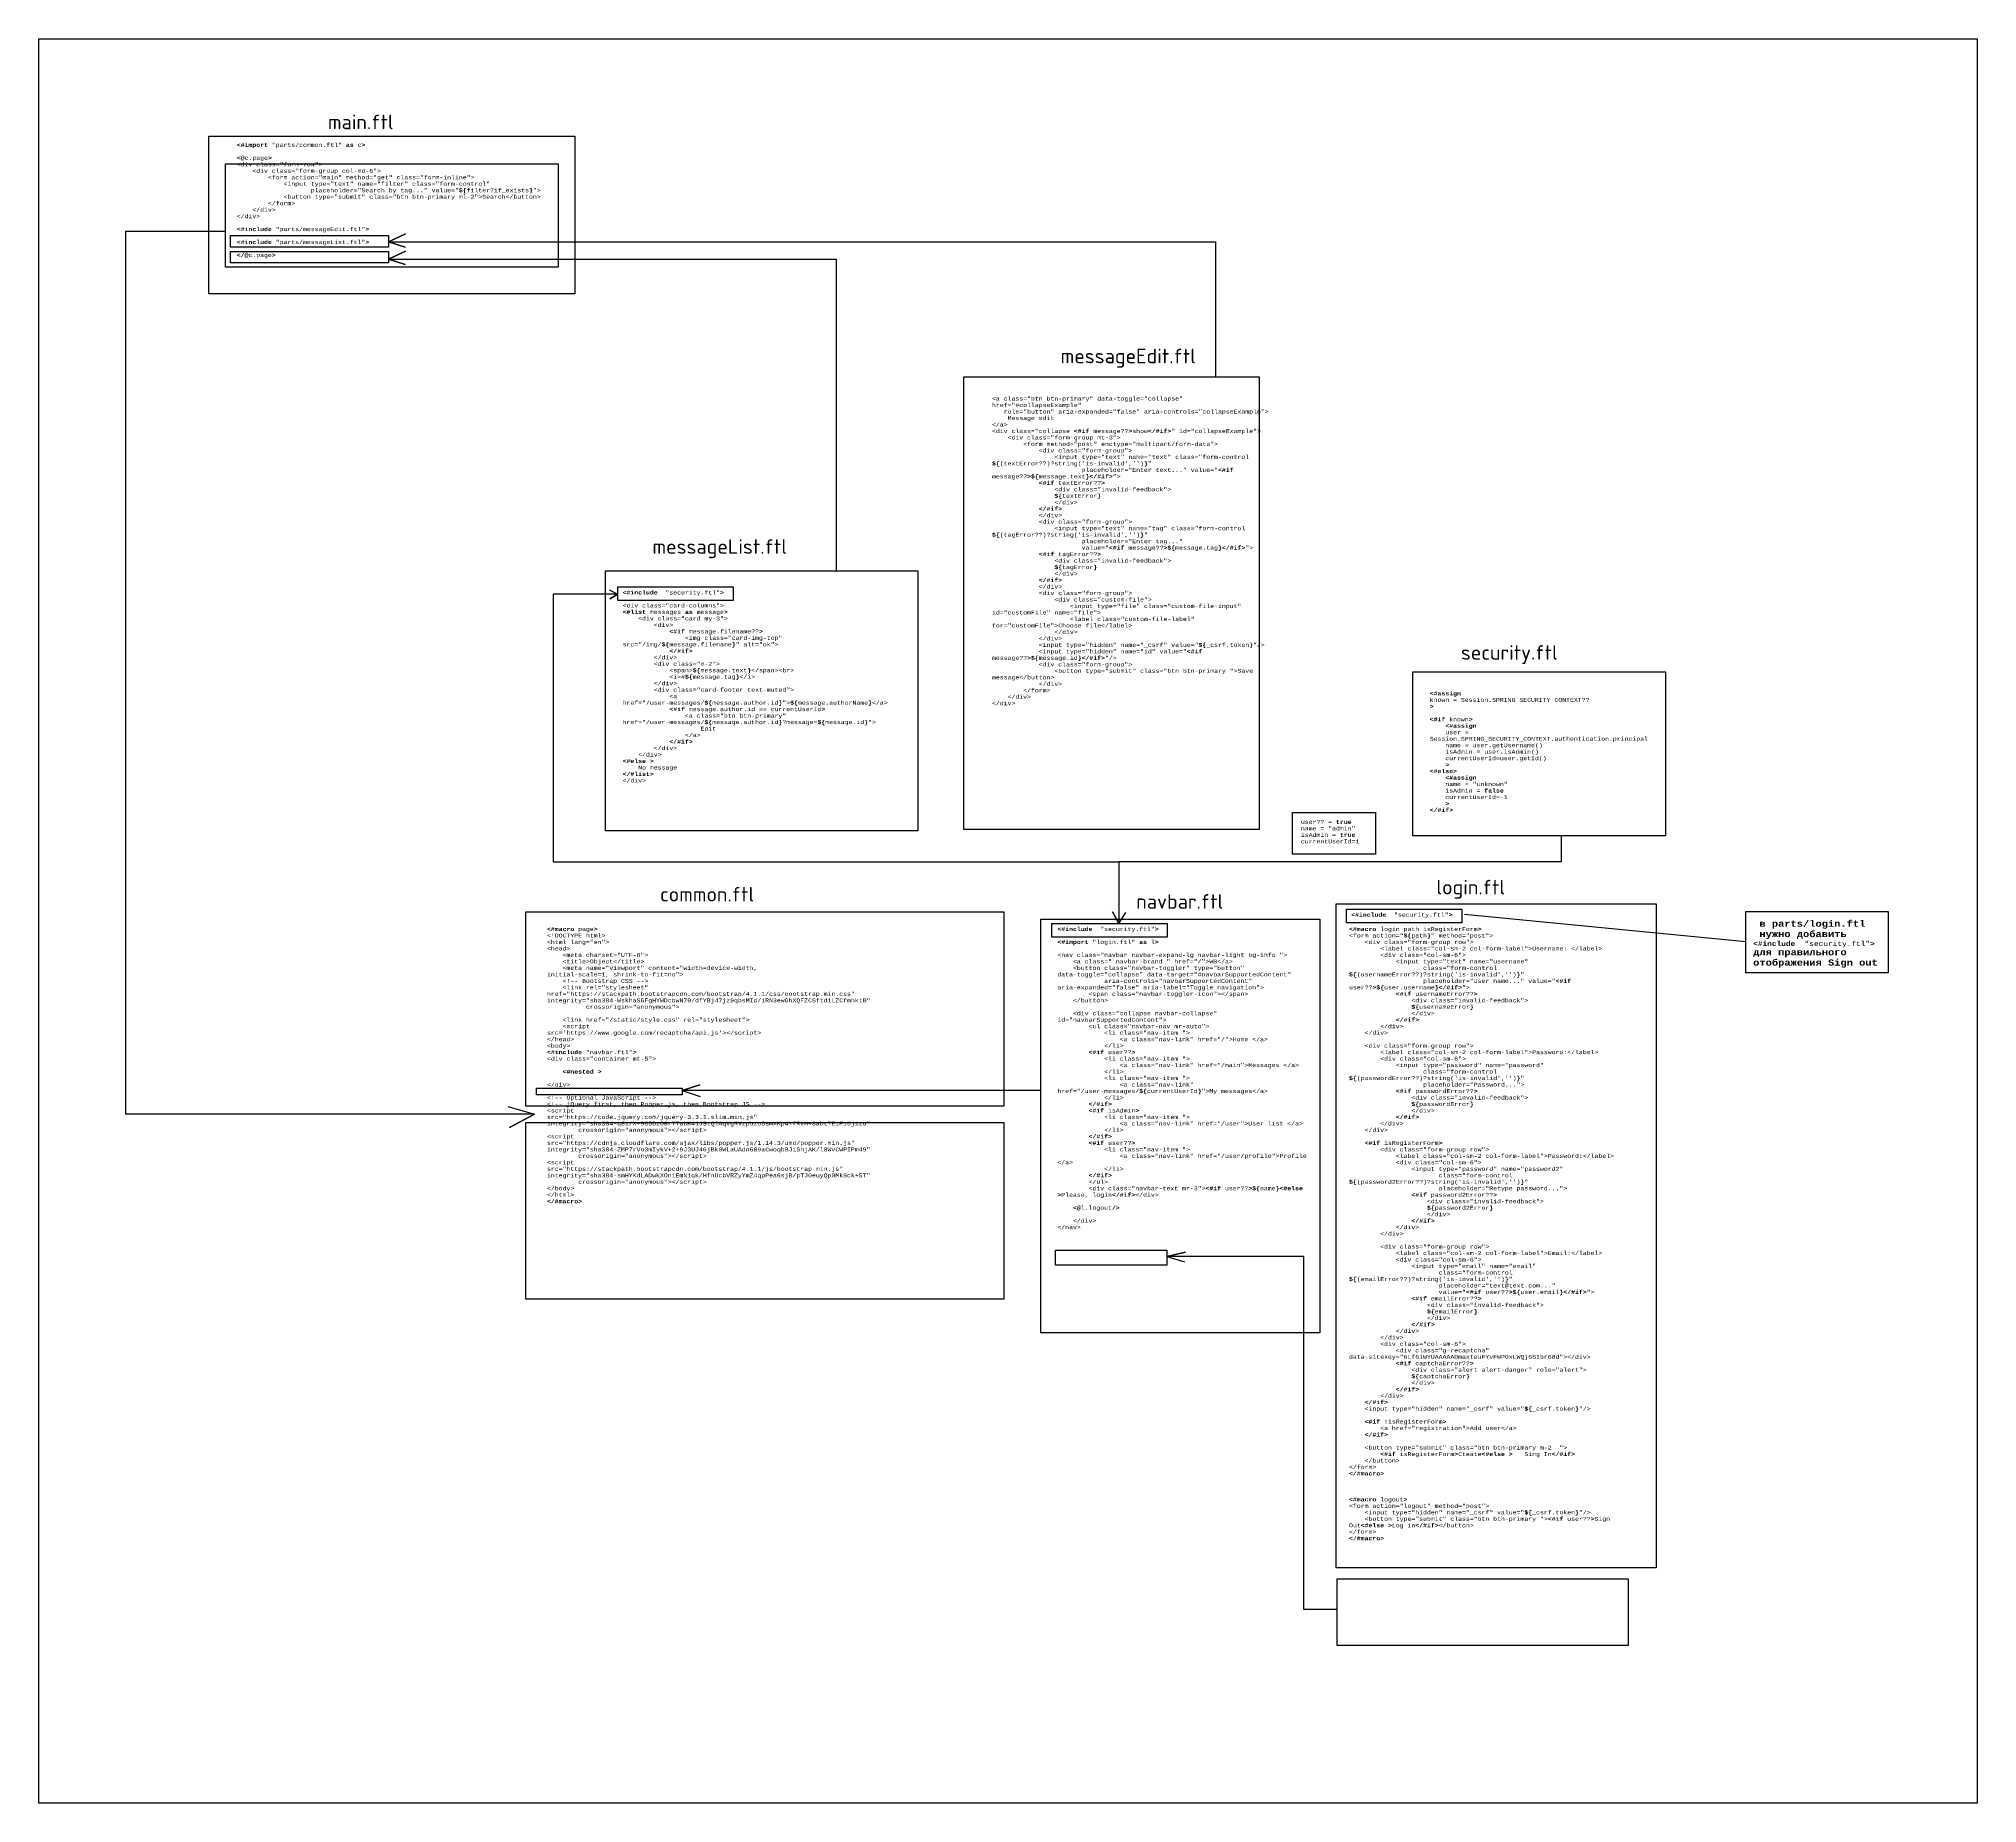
# Model space of a CAD drawing. Header units: millimetres. Extents: x 2495 to 4485, y 2746 to 3935.
# Drawn here: x 3551 to 4485, y 2746 to 3597 of the extents above; entities that cross this region are included whole.
import ezdxf

# ---------------------------------------------------------------- set-up
doc = ezdxf.new("R2010")
doc.units = ezdxf.units.MM
doc.styles.get("Standard").update_dxf_attribs({"font": 'arial.ttf'})

msp = doc.modelspace()

# ---------------------------------------------------------------- linework, layer by layer
at = {"color": 3, "lineweight": 30}
for q in [(3640.68, 3503.94), (3592.52, 3078.15)]:
    msp.add_line((3592.52, 3503.94), q, dxfattribs=at)
at = {"color": 1, "lineweight": 30}
msp.add_line((4373.88, 3161.21), (4238.14, 3174.41), dxfattribs=at)
at = {"color": 4, "lineweight": 30}
for points in [[(3550.68, 3596.7), (4485.44, 3596.7), (4485.44, 2745.81), (3550.68, 2745.81)], [(3632.65, 3549.67), (3809.18, 3549.67), (3809.18, 3473.72), (3632.65, 3473.72)]]:
    msp.add_lwpolyline(points, close=True, dxfattribs=at)
at = {"color": 3, "lineweight": 30}
for points in [[(3640.68, 3536.36), (3801.21, 3536.36), (3801.21, 3486.54), (3640.68, 3486.54)], [(3785.56, 3175.66), (4016.05, 3175.66), (4016.05, 3081.99), (3785.56, 3081.99)], [(3785.56, 3074.08), (4016.05, 3074.08), (4016.05, 2988.83), (3785.56, 2988.83)]]:
    msp.add_lwpolyline(points, close=True, dxfattribs=at)
at = {"color": 64, "lineweight": 30}
for points in [[(3643.06, 3501.8), (3719.37, 3501.8), (3719.37, 3496.18), (3643.06, 3496.18)], [(3643.06, 3494.19), (3719.37, 3494.19), (3719.37, 3488.57), (3643.06, 3488.57)], [(3996.72, 3433.6), (4139.25, 3433.6), (4139.25, 3215.36), (3996.72, 3215.36)], [(3824.01, 3340.09), (3974.59, 3340.09), (3974.59, 3214.76), (3824.01, 3214.76)]]:
    msp.add_lwpolyline(points, close=True, dxfattribs=at)
for points in [[(3719.37, 3498.81), (3727.53, 3502.61), (3719.37, 3498.81), (3727.43, 3496.27), (3719.37, 3498.81), (4118.15, 3498.81), (4118.15, 3433.6)], [(3719.37, 3490.4), (3727.53, 3494.21), (3719.37, 3490.4), (3727.43, 3487.86), (3719.37, 3490.4), (3935.19, 3490.4), (3935.19, 3340.09)]]:
    msp.add_lwpolyline(points, dxfattribs=at)
at = {"color": 2, "lineweight": 30}
for points in [[(3825.8, 3330.91), (3829.96, 3328.82), (3826.08, 3326.55), (3829.96, 3328.82), (3798.74, 3328.82), (3798.74, 3199.75), (4071.55, 3199.75)], [(4284.74, 3212.28), (4284.74, 3199.75), (4071.55, 3199.75), (4071.55, 3170.08), (4068.53, 3175.63), (4071.55, 3170.08), (4074.88, 3175.36)]]:
    msp.add_lwpolyline(points, dxfattribs=at)
for points in [[(3829.96, 3332.37), (3885.51, 3332.37), (3885.51, 3325.79), (3829.96, 3325.79)], [(4213.23, 3291.45), (4335.2, 3291.45), (4335.2, 3212.28), (4213.23, 3212.28)], [(4155.25, 3223.54), (4195.34, 3223.54), (4195.34, 3203.51), (4155.25, 3203.51)], [(4039.21, 3170.08), (4094.76, 3170.08), (4094.76, 3163.5), (4039.21, 3163.5)]]:
    msp.add_lwpolyline(points, close=True, dxfattribs=at)
at = {"color": 6, "lineweight": 30}
for points in [[(4176.39, 3179.59), (4330.69, 3179.59), (4330.69, 2859.35), (4176.39, 2859.35)], [(4181.29, 3177), (4236.84, 3177), (4236.84, 3170.42), (4181.29, 3170.42)], [(4041.04, 3012.54), (4094.58, 3012.54), (4094.58, 3005.36), (4041.04, 3005.36)], [(4176.76, 2853.98), (4317.07, 2853.98), (4317.07, 2821.85), (4176.76, 2821.85)]]:
    msp.add_lwpolyline(points, close=True, dxfattribs=at)
at = {"color": 1, "lineweight": 30}
for points in [[(4033.96, 3172.14), (4168.41, 3172.14), (4168.41, 2972.68), (4033.96, 2972.68)], [(4373.88, 3175.89), (4442.5, 3175.89), (4442.5, 3146.25), (4373.88, 3146.25)], [(3790.74, 3090.59), (3860.97, 3090.59), (3860.97, 3087.44), (3790.74, 3087.44)]]:
    msp.add_lwpolyline(points, close=True, dxfattribs=at)
msp.add_lwpolyline([(4033.96, 3089.46), (3860.97, 3089.46), (3869.53, 3092.31), (3860.97, 3089.46), (3869.7, 3086.56)], dxfattribs=at)
at = {"color": 3, "lineweight": 30}
msp.add_lwpolyline([(3776.83, 3081.77), (3789.8, 3078.15), (3777.7, 3071.63), (3789.8, 3078.15), (3592.52, 3078.15)], dxfattribs=at)
at = {"color": 6, "lineweight": 30}
msp.add_lwpolyline([(4176.76, 2839.23), (4160.79, 2839.23), (4160.79, 3009.39), (4160.79, 3009.39), (4160.79, 3009.39), (4094.58, 3009.39), (4103.69, 3011.49), (4094.58, 3009.39), (4103.15, 3006.91)], dxfattribs=at)

# ---------------------------------------------------------------- texts
at = {"attachment_point": 1}
for s, width, insert, char_height in [('{\\fISOCPEUR|b0|i0|c0|p34;main.ftl}', 101.5882, (3690.11, 3560.07), 7), ('{\\fCourier New|b1|i0|c204|p49;\\H0.75x;\\C23;\\c3307724;<#import \\fCourier New|b0|i0|c204|p49;\\C75;\\c5867370;"parts/common.ftl" \\fCourier New|b1|i0|c204|p49;\\C23;\\c3307724;as \\fCourier New|b0|i0|c204|p49;\\C9;\\c13023145;c\\fCourier New|b1|i0|c204|p49;\\C23;\\c3307724;>^J^J<@\\fCourier New|b0|i0|c204|p49;\\C9;\\c13023145;c.page\\fCourier New|b1|i0|c204|p49;\\C23;\\c3307724;>^J\\fCourier New|b0|i0|c204|p49;\\C43;\\c6995944;<div \\C9;\\c12237498;class=\\C73;\\c6406821;"form-row"\\C43;\\c6995944;>^J    <div \\C9;\\c12237498;class=\\C73;\\c6406821;"form-group col-md-6"\\C43;\\c6995944;>^J        <form \\C9;\\c12237498;action=\\C73;\\c6406821;"main" \\C9;\\c12237498;method=\\C73;\\c6406821;"get" \\C9;\\c12237498;class=\\C73;\\c6406821;"form-inline"\\C43;\\c6995944;>^J            <input \\C9;\\c12237498;type=\\C73;\\c6406821;"text" \\C9;\\c12237498;name=\\C73;\\c6406821;"filter" \\C9;\\c12237498;class=\\C73;\\c6406821;"form-control"^J                   \\C9;\\c12237498;placeholder=\\C73;\\c6406821;"Search by tag..." \\C9;\\c12237498;value=\\C73;\\c6406821;"\\fCourier New|b1|i0|c204|p49;\\C23;\\c3307724;$\\{\\fCourier New|b0|i0|c204|p49;\\C9;\\c13023145;filter\\C153;\\c12293992;?\\C9;\\c13023145;if_exists\\fCourier New|b1|i0|c204|p49;\\C23;\\c3307724;\\}\\fCourier New|b0|i0|c204|p49;\\C73;\\c6406821;"\\C43;\\c6995944;>^J            <button \\C9;\\c12237498;type=\\C73;\\c6406821;"submit" \\C9;\\c12237498;class=\\C73;\\c6406821;"btn btn-primary ml-2"\\C43;\\c6995944;>\\C9;\\c13023145;Search\\C43;\\c6995944;</button>^J        </form>^J    </div>^J</div>^J^J\\fCourier New|b1|i0|c204|p49;\\C23;\\c3307724;<#include \\fCourier New|b0|i0|c204|p49;\\C75;\\c5867370;"parts/messageEdit.ftl"\\fCourier New|b1|i0|c204|p49;\\C23;\\c3307724;>\\fCourier New|b1|i0|c0|p49;\\P\\fCourier New|b1|i0|c204|p49;^J<#include \\fCourier New|b0|i0|c204|p49;\\C75;\\c5867370;"parts/messageList.ftl"\\fCourier New|b1|i0|c204|p49;\\C23;\\c3307724;>^J^J</@\\fCourier New|b0|i0|c204|p49;\\C9;\\c13023145;c.page\\fCourier New|b1|i0|c204|p49;\\C23;\\c3307724;>}', 201.7498, (3646.16, 3546.44), 2.5), ('{\\fISOCPEUR|b0|i0|c0|p34;messageEdit.ftl}', 101.5882, (4043.45, 3447.21), 7), ('{\\fCourier New|b0|i0|c204|p49;\\H0.75x;\\C43;\\c6995944;<a \\C9;\\c12237498;class=\\C73;\\c6406821;"btn btn-primary" \\C9;\\c12237498;data-toggle=\\C73;\\c6406821;"collapse" \\C9;\\c12237498;href=\\C73;\\c6406821;"#collapseExample"^J   \\C9;\\c12237498;role=\\C73;\\c6406821;"button" \\C9;\\c12237498;aria-expanded=\\C73;\\c6406821;"false" \\C9;\\c12237498;aria-controls=\\C73;\\c6406821;"collapseExample"\\C43;\\c6995944;>^J    \\C9;\\c13023145;Message edit^J\\C43;\\c6995944;</a>^J<div \\C9;\\c12237498;class=\\C73;\\c6406821;"collapse \\fCourier New|b1|i0|c204|p49;\\C23;\\c3307724;<#if \\fCourier New|b0|i0|c204|p49;\\C9;\\c13023145;message\\C153;\\c12293992;??\\fCourier New|b1|i0|c204|p49;\\C23;\\c3307724;>\\fCourier New|b0|i0|c204|p49;\\C73;\\c6406821;show\\fCourier New|b1|i0|c204|p49;\\C23;\\c3307724;</#if>\\fCourier New|b0|i0|c204|p49;\\C73;\\c6406821;" \\C9;\\c12237498;id=\\C73;\\c6406821;"collapseExample"\\C43;\\c6995944;>^J    <div \\C9;\\c12237498;class=\\C73;\\c6406821;"form-group mt-3"\\C43;\\c6995944;>^J        <form \\C9;\\c12237498;method=\\C73;\\c6406821;"post" \\C9;\\c12237498;enctype=\\C73;\\c6406821;"multipart/form-data"\\C43;\\c6995944;>^J            <div \\C9;\\c12237498;class=\\C73;\\c6406821;"form-group"\\C43;\\c6995944;>^J                <input \\C9;\\c12237498;type=\\C73;\\c6406821;"text" \\C9;\\c12237498;name=\\C73;\\c6406821;"text" \\C9;\\c12237498;class=\\C73;\\c6406821;"form-control \\fCourier New|b1|i0|c204|p49;\\C23;\\c3307724;$\\{\\fCourier New|b0|i0|c204|p49;\\C9;\\c13023145;(textError\\C153;\\c12293992;??\\C9;\\c13023145;)\\C153;\\c12293992;?\\C9;\\c13023145;string(\\C75;\\c5867370;\'is-invalid\'\\C23;\\c3307724;,\\C75;\\c5867370;\'\'\\C9;\\c13023145;)\\fCourier New|b1|i0|c204|p49;\\C23;\\c3307724;\\}\\fCourier New|b0|i0|c204|p49;\\C73;\\c6406821;"^J                       \\C9;\\c12237498;placeholder=\\C73;\\c6406821;"Enter text..." \\C9;\\c12237498;value=\\C73;\\c6406821;"\\fCourier New|b1|i0|c204|p49;\\C23;\\c3307724;<#if \\fCourier New|b0|i0|c204|p49;\\C9;\\c13023145;message\\C153;\\c12293992;??\\fCourier New|b1|i0|c204|p49;\\C23;\\c3307724;>$\\{\\fCourier New|b0|i0|c204|p49;\\C9;\\c13023145;message.text\\fCourier New|b1|i0|c204|p49;\\C23;\\c3307724;\\}</#if>\\fCourier New|b0|i0|c204|p49;\\C73;\\c6406821;"\\C43;\\c6995944;>^J            \\fCourier New|b1|i0|c204|p49;\\C23;\\c3307724;<#if \\fCourier New|b0|i0|c204|p49;\\C9;\\c13023145;textError\\C153;\\c12293992;??\\fCourier New|b1|i0|c204|p49;\\C23;\\c3307724;>^J                \\fCourier New|b0|i0|c204|p49;\\C43;\\c6995944;<div \\C9;\\c12237498;class=\\C73;\\c6406821;"invalid-feedback"\\C43;\\c6995944;>^J                \\fCourier New|b1|i0|c204|p49;\\C23;\\c3307724;$\\{\\fCourier New|b0|i0|c204|p49;\\C9;\\c13023145;textError\\fCourier New|b1|i0|c204|p49;\\C23;\\c3307724;\\}^J                \\fCourier New|b0|i0|c204|p49;\\C43;\\c6995944;</div>^J            \\fCourier New|b1|i0|c204|p49;\\C23;\\c3307724;</#if>^J            \\fCourier New|b0|i0|c204|p49;\\C43;\\c6995944;</div>^J            <div \\C9;\\c12237498;class=\\C73;\\c6406821;"form-group"\\C43;\\c6995944;>^J                <input \\C9;\\c12237498;type=\\C73;\\c6406821;"text" \\C9;\\c12237498;name=\\C73;\\c6406821;"tag" \\C9;\\c12237498;class=\\C73;\\c6406821;"form-control \\fCourier New|b1|i0|c204|p49;\\C23;\\c3307724;$\\{\\fCourier New|b0|i0|c204|p49;\\C9;\\c13023145;(tagError\\C153;\\c12293992;??\\C9;\\c13023145;)\\C153;\\c12293992;?\\C9;\\c13023145;string(\\C75;\\c5867370;\'is-invalid\'\\C23;\\c3307724;,\\C75;\\c5867370;\'\'\\C9;\\c13023145;)\\fCourier New|b1|i0|c204|p49;\\C23;\\c3307724;\\}\\fCourier New|b0|i0|c204|p49;\\C73;\\c6406821;"^J                       \\C9;\\c12237498;placeholder=\\C73;\\c6406821;"Enter tag..."^J                       \\C9;\\c12237498;value=\\C73;\\c6406821;"\\fCourier New|b1|i0|c204|p49;\\C23;\\c3307724;<#if \\fCourier New|b0|i0|c204|p49;\\C9;\\c13023145;message\\C153;\\c12293992;??\\fCourier New|b1|i0|c204|p49;\\C23;\\c3307724;>$\\{\\fCourier New|b0|i0|c204|p49;\\C9;\\c13023145;message.tag\\fCourier New|b1|i0|c204|p49;\\C23;\\c3307724;\\}</#if>\\fCourier New|b0|i0|c204|p49;\\C73;\\c6406821;"\\C43;\\c6995944;>^J            \\fCourier New|b1|i0|c204|p49;\\C23;\\c3307724;<#if \\fCourier New|b0|i0|c204|p49;\\C9;\\c13023145;tagError\\C153;\\c12293992;??\\fCourier New|b1|i0|c204|p49;\\C23;\\c3307724;>^J                \\fCourier New|b0|i0|c204|p49;\\C43;\\c6995944;<div \\C9;\\c12237498;class=\\C73;\\c6406821;"invalid-feedback"\\C43;\\c6995944;>^J                \\fCourier New|b1|i0|c204|p49;\\C23;\\c3307724;$\\{\\fCourier New|b0|i0|c204|p49;\\C9;\\c13023145;tagError\\fCourier New|b1|i0|c204|p49;\\C23;\\c3307724;\\}^J                \\fCourier New|b0|i0|c204|p49;\\C43;\\c6995944;</div>^J            \\fCourier New|b1|i0|c204|p49;\\C23;\\c3307724;</#if>^J            \\fCourier New|b0|i0|c204|p49;\\C43;\\c6995944;</div>^J            <div \\C9;\\c12237498;class=\\C73;\\c6406821;"form-group"\\C43;\\c6995944;>^J                <div \\C9;\\c12237498;class=\\C73;\\c6406821;"custom-file"\\C43;\\c6995944;>^J                    <input \\C9;\\c12237498;type=\\C73;\\c6406821;"file" \\C9;\\c12237498;class=\\C73;\\c6406821;"custom-file-input" \\C9;\\c12237498;id=\\C73;\\c6406821;"customFile" \\C9;\\c12237498;name=\\C73;\\c6406821;"file"\\C43;\\c6995944;>^J                    <label \\C9;\\c12237498;class=\\C73;\\c6406821;"custom-file-label" \\C9;\\c12237498;for=\\C73;\\c6406821;"customFile"\\C43;\\c6995944;>\\C9;\\c13023145;Choose file\\C43;\\c6995944;</label>^J                </div>^J            </div>^J            <input \\C9;\\c12237498;type=\\C73;\\c6406821;"hidden" \\C9;\\c12237498;name=\\C73;\\c6406821;"_csrf" \\C9;\\c12237498;value=\\C73;\\c6406821;"\\fCourier New|b1|i0|c204|p49;\\C23;\\c3307724;$\\{\\fCourier New|b0|i0|c204|p49;\\C9;\\c13023145;_csrf.token\\fCourier New|b1|i0|c204|p49;\\C23;\\c3307724;\\}\\fCourier New|b0|i0|c204|p49;\\C73;\\c6406821;"\\C43;\\c6995944;/>^J            <input \\C9;\\c12237498;type=\\C73;\\c6406821;"hidden" \\C9;\\c12237498;name=\\C73;\\c6406821;"id" \\C9;\\c12237498;value=\\C73;\\c6406821;"\\fCourier New|b1|i0|c204|p49;\\C23;\\c3307724;<#if \\fCourier New|b0|i0|c204|p49;\\C9;\\c13023145;message\\C153;\\c12293992;??\\fCourier New|b1|i0|c204|p49;\\C23;\\c3307724;>$\\{\\fCourier New|b0|i0|c204|p49;\\C9;\\c13023145;message.id\\fCourier New|b1|i0|c204|p49;\\C23;\\c3307724;\\}</#if>\\fCourier New|b0|i0|c204|p49;\\C73;\\c6406821;"\\C43;\\c6995944;/>^J            <div \\C9;\\c12237498;class=\\C73;\\c6406821;"form-group"\\C43;\\c6995944;>^J                <button \\C9;\\c12237498;type=\\C73;\\c6406821;"submit" \\C9;\\c12237498;class=\\C73;\\c6406821;"btn btn-primary "\\C43;\\c6995944;>\\C9;\\c13023145;Save message\\C43;\\c6995944;</button>^J            </div>^J        </form>^J    </div>^J</div>}', 128.8984, (4010.35, 3424.09), 2.5), ('{\\fISOCPEUR|b0|i0|c0|p34;messageList.ftl}', 101.5882, (3846.61, 3355.33), 7), ('{\\fCourier New|b1|i0|c204|p49;\\H0.75x;\\C23;\\c3307724;<#include  \\fCourier New|b0|i0|c204|p49;\\C75;\\c5867370;"security.ftl"\\fCourier New|b1|i0|c204|p49;\\C23;\\c3307724;>^J^J\\fCourier New|b0|i0|c204|p49;\\C43;\\c6995944;<div \\C9;\\c12237498;class=\\C73;\\c6406821;"card-columns"\\C43;\\c6995944;>^J\\fCourier New|b1|i0|c204|p49;\\C23;\\c3307724;<#list \\fCourier New|b0|i0|c204|p49;\\C9;\\c13023145;messages \\fCourier New|b1|i0|c204|p49;\\C23;\\c3307724;as \\fCourier New|b0|i0|c204|p49;\\C9;\\c13023145;message\\fCourier New|b1|i0|c204|p49;\\C23;\\c3307724;>^J    \\fCourier New|b0|i0|c204|p49;\\C43;\\c6995944;<div \\C9;\\c12237498;class=\\C73;\\c6406821;"card my-3"\\C43;\\c6995944;>^J        <div>^J            \\fCourier New|b1|i0|c204|p49;\\C23;\\c3307724;<#if \\fCourier New|b0|i0|c204|p49;\\C9;\\c13023145;message.filename\\C153;\\c12293992;??\\fCourier New|b1|i0|c204|p49;\\C23;\\c3307724;>^J                \\fCourier New|b0|i0|c204|p49;\\C43;\\c6995944;<img \\C9;\\c12237498;class=\\C73;\\c6406821;"card-img-top" \\C9;\\c12237498;src=\\C73;\\c6406821;"/img/\\fCourier New|b1|i0|c204|p49;\\C23;\\c3307724;$\\{\\fCourier New|b0|i0|c204|p49;\\C9;\\c13023145;message.filename\\fCourier New|b1|i0|c204|p49;\\C23;\\c3307724;\\}\\fCourier New|b0|i0|c204|p49;\\C73;\\c6406821;" \\C9;\\c12237498;alt=\\C73;\\c6406821;"ok"\\C43;\\c6995944;>^J            \\fCourier New|b1|i0|c204|p49;\\C23;\\c3307724;</#if>^J        \\fCourier New|b0|i0|c204|p49;\\C43;\\c6995944;</div>^J        <div \\C9;\\c12237498;class=\\C73;\\c6406821;"m-2"\\C43;\\c6995944;>^J            <span>\\fCourier New|b1|i0|c204|p49;\\C23;\\c3307724;$\\{\\fCourier New|b0|i0|c204|p49;\\C9;\\c13023145;message.text\\fCourier New|b1|i0|c204|p49;\\C23;\\c3307724;\\}\\fCourier New|b0|i0|c204|p49;\\C43;\\c6995944;</span><br>^J            <i>\\C9;\\c13023145;#\\fCourier New|b1|i0|c204|p49;\\C23;\\c3307724;$\\{\\fCourier New|b0|i0|c204|p49;\\C9;\\c13023145;message.tag\\fCourier New|b1|i0|c204|p49;\\C23;\\c3307724;\\}\\fCourier New|b0|i0|c204|p49;\\C43;\\c6995944;</i>^J        </div>^J        <div \\C9;\\c12237498;class=\\C73;\\c6406821;"card-footer text-muted"\\C43;\\c6995944;>^J            <a \\C9;\\c12237498;href=\\C73;\\c6406821;"/user-messages/\\fCourier New|b1|i0|c204|p49;\\C23;\\c3307724;$\\{\\fCourier New|b0|i0|c204|p49;\\C9;\\c13023145;message.author.id\\fCourier New|b1|i0|c204|p49;\\C23;\\c3307724;\\}\\fCourier New|b0|i0|c204|p49;\\C73;\\c6406821;"\\C43;\\c6995944;>\\fCourier New|b1|i0|c204|p49;\\C23;\\c3307724;$\\{\\fCourier New|b0|i0|c204|p49;\\C9;\\c13023145;message.authorName\\fCourier New|b1|i0|c204|p49;\\C23;\\c3307724;\\}\\fCourier New|b0|i0|c204|p49;\\C43;\\c6995944;</a>^J            \\fCourier New|b1|i0|c204|p49;\\C23;\\c3307724;<#if \\fCourier New|b0|i0|c204|p49;\\C9;\\c13023145;message.author.id == currentUserId\\fCourier New|b1|i0|c204|p49;\\C23;\\c3307724;>^J                \\fCourier New|b0|i0|c204|p49;\\C43;\\c6995944;<a \\C9;\\c12237498;class=\\C73;\\c6406821;"btn btn-primary" \\C9;\\c12237498;href=\\C73;\\c6406821;"/user-messages/\\fCourier New|b1|i0|c204|p49;\\C23;\\c3307724;$\\{\\fCourier New|b0|i0|c204|p49;\\C9;\\c13023145;message.author.id\\fCourier New|b1|i0|c204|p49;\\C23;\\c3307724;\\}\\fCourier New|b0|i0|c204|p49;\\C73;\\c6406821;?message=\\fCourier New|b1|i0|c204|p49;\\C23;\\c3307724;$\\{\\fCourier New|b0|i0|c204|p49;\\C9;\\c13023145;message.id\\fCourier New|b1|i0|c204|p49;\\C23;\\c3307724;\\}\\fCourier New|b0|i0|c204|p49;\\C73;\\c6406821;"\\C43;\\c6995944;>^J                    \\C9;\\c13023145;Edit^J                \\C43;\\c6995944;</a>^J            \\fCourier New|b1|i0|c204|p49;\\C23;\\c3307724;</#if>^J        \\fCourier New|b0|i0|c204|p49;\\C43;\\c6995944;</div>^J    </div>^J\\fCourier New|b1|i0|c204|p49;\\C23;\\c3307724;<#else >^J    \\fCourier New|b0|i0|c204|p49;\\C9;\\c13023145;No message^J\\fCourier New|b1|i0|c204|p49;\\C23;\\c3307724;</#list>^J\\fCourier New|b0|i0|c204|p49;\\C43;\\c6995944;</div>}', 101.5882, (3832.22, 3330.58), 2.5), ('{\\fISOCPEUR|b0|i0|c0|p34;security.ftl}', 101.5882, (4236.46, 3304.26), 7), ('{\\fCourier New|b1|i0|c204|p49;\\H0.75x;\\C23;\\c3307724;<#assign^J\\fCourier New|b0|i0|c204|p49;\\C9;\\c13023145;known = Session.SPRING_SECURITY_CONTEXT\\C153;\\c12293992;??^J\\fCourier New|b1|i0|c204|p49;\\C23;\\c3307724;>^J^J<#if \\fCourier New|b0|i0|c204|p49;\\C9;\\c13023145;known\\fCourier New|b1|i0|c204|p49;\\C23;\\c3307724;>^J    <#assign^J    \\fCourier New|b0|i0|c204|p49;\\C9;\\c13023145;user = Session.SPRING_SECURITY_CONTEXT.authentication.principal^J    name = user.getUsername()^J    isAdmin = user.isAdmin()^J    currentUserId=user.getId()^J    \\fCourier New|b1|i0|c204|p49;\\C23;\\c3307724;>^J<#else>^J    <#assign^J    \\fCourier New|b0|i0|c204|p49;\\C9;\\c13023145;name = \\C75;\\c5867370;"unknown"^J    \\C9;\\c13023145;isAdmin = \\fCourier New|b1|i0|c204|p49;\\C23;\\c3307724;false^J    \\fCourier New|b0|i0|c204|p49;\\C9;\\c13023145;currentUserId=-\\C153;\\c12293992;1^J    \\fCourier New|b1|i0|c204|p49;\\C23;\\c3307724;>^J</#if>}', 101.5882, (4221.43, 3281.94), 2.5), ('{\\fCourier New|b1|i0|c204|p49;\\H0.75x;\\C23;\\c3307724;    \\fCourier New|b0|i0|c204|p49;\\C9;\\c13023145;user\\fCourier New|b0|i0|c0|p49;??\\fCourier New|b0|i0|c204|p49; = \\fCourier New|b1|i0|c0|p49;\\C23;\\c3307724;true\\fCourier New|b0|i0|c0|p49;\\C9;\\c13023145;\\P\\fCourier New|b1|i0|c204|p49;\\C23;\\c3307724;    \\fCourier New|b0|i0|c204|p49;\\C9;\\c13023145;name = \\C75;\\c5867370;"\\fCourier New|b0|i0|c0|p49;admin\\fCourier New|b0|i0|c204|p49;"^J    \\C9;\\c13023145;isAdmin = \\fCourier New|b1|i0|c0|p49;\\C23;\\c3307724;true\\fCourier New|b1|i0|c204|p49;^J    \\fCourier New|b0|i0|c204|p49;\\C9;\\c13023145;currentUserId=\\C153;\\c12293992;1}', 48.321, (4151.79, 3219.95), 2.5), ('{\\fISOCPEUR|b0|i0|c0|p34;common.ftl}', 101.5882, (3850.29, 3187.68), 7), ('{\\fISOCPEUR|b0|i0|c0|p34;login.ftl}', 101.5882, (4224.64, 3191.08), 7), ('{\\fISOCPEUR|b0|i0|c0|p34;navbar.ftl}', 101.5882, (4079.94, 3184.18), 7), ('{\\fCourier New|b1|i0|c204|p49;\\H0.75x;\\C23;\\c3307724;<#include  \\fCourier New|b0|i0|c204|p49;\\C75;\\c5867370;"security.ftl"\\fCourier New|b1|i0|c204|p49;\\C23;\\c3307724;>}', 101.5882, (4183.55, 3175.21), 2.5), ('{\\fCourier New|b1|i0|c204|p49;\\C1; в \\fCourier New|b1|i0|c0|p49;parts/\\C3;login.ftl\\P\\C1; \\fCourier New|b1|i0|c204|p49;нужно добавить \\fCourier New|b1|i0|c0|p49; \\fCourier New|b1|i0|c204|p49;\\H0.75x;\\C23;\\c3307724;<#include  \\fCourier New|b0|i0|c204|p49;\\C75;\\c5867370;"security.ftl"\\fCourier New|b1|i0|c204|p49;\\C23;\\c3307724;>\\H1.3333x;\\C1; \\Pдля правильного отображения\\fCourier New|b1|i0|c0|p49; Sign out }', 62.2816, (4377.39, 3171.48), 3), ('{\\fCourier New|b1|i0|c204|p49;\\H0.75x;\\C23;\\c3307724;<#macro \\fCourier New|b0|i0|c204|p49;\\C9;\\c13023145;page\\fCourier New|b1|i0|c204|p49;\\C23;\\c3307724;>^J\\fCourier New|b0|i0|c204|p49;\\C43;\\c6995944;<!DOCTYPE \\C9;\\c12237498;html\\C43;\\c6995944;>^J<html \\C9;\\c12237498;lang=\\C73;\\c6406821;"en"\\C43;\\c6995944;>^J<head>^J    <meta \\C9;\\c12237498;charset=\\C73;\\c6406821;"UTF-8"\\C43;\\c6995944;>^J    <title>\\C9;\\c13023145;Object\\C43;\\c6995944;</title>^J    <meta \\C9;\\c12237498;name=\\C73;\\c6406821;"viewport" \\C9;\\c12237498;content=\\C73;\\c6406821;"width=device-width, initial-scale=1, shrink-to-fit=no"\\C43;\\c6995944;>^J    \\C8;<!-- Bootstrap CSS -->^J    \\C43;\\c6995944;<link \\C9;\\c12237498;rel=\\C73;\\c6406821;"stylesheet" \\C9;\\c12237498;href=\\C73;\\c6406821;"https://stackpath.bootstrapcdn.com/bootstrap/4.1.1/css/bootstrap.min.css"^J          \\C9;\\c12237498;integrity=\\C73;\\c6406821;"sha384-WskhaSGFgHYWDcbwN70/dfYBj47jz9qbsMId/iRN3ewGhXQFZCSftd1LZCfmhktB"^J          \\C9;\\c12237498;crossorigin=\\C73;\\c6406821;"anonymous"\\C43;\\c6995944;>^J^J    <link \\C9;\\c12237498;href=\\C73;\\c6406821;"/static/style.css" \\C9;\\c12237498;rel=\\C73;\\c6406821;"stylesheet"\\C43;\\c6995944;>^J    <script \\C9;\\c12237498;src=\\C73;\\c6406821;\'https://www.google.com/recaptcha/api.js\'\\C43;\\c6995944;></script>^J</head>^J<body>^J\\fCourier New|b1|i0|c204|p49;\\C23;\\c3307724;<#include \\fCourier New|b0|i0|c204|p49;\\C75;\\c5867370;"navbar.ftl"\\fCourier New|b1|i0|c204|p49;\\C23;\\c3307724;>^J\\fCourier New|b0|i0|c204|p49;\\C43;\\c6995944;<div \\C9;\\c12237498;class=\\C73;\\c6406821;"container mt-5"\\C43;\\c6995944;>\\fCourier New|b0|i0|c0|p49;\\P\\fCourier New|b0|i0|c204|p49;^J    \\fCourier New|b1|i0|c204|p49;\\C23;\\c3307724;<#nested >\\fCourier New|b1|i0|c0|p49;\\P\\fCourier New|b1|i0|c204|p49;^J\\fCourier New|b0|i0|c204|p49;\\C43;\\c6995944;</div>^J^J\\C8;<!-- Optional JavaScript -->^J<!-- jQuery first, then Popper.js, then Bootstrap JS -->^J\\C43;\\c6995944;<script \\C9;\\c12237498;src=\\C73;\\c6406821;"https://code.jquery.com/jquery-3.3.1.slim.min.js"^J        \\C9;\\c12237498;integrity=\\C73;\\c6406821;"sha384-q8i/X+965DzO0rT7abK41JStQIAqVgRVzpbzo5smXKp4YfRvH+8abtTE1Pi6jizo"^J        \\C9;\\c12237498;crossorigin=\\C73;\\c6406821;"anonymous"\\C43;\\c6995944;></script>^J<script \\C9;\\c12237498;src=\\C73;\\c6406821;"https://cdnjs.cloudflare.com/ajax/libs/popper.js/1.14.3/umd/popper.min.js"^J        \\C9;\\c12237498;integrity=\\C73;\\c6406821;"sha384-ZMP7rVo3mIykV+2+9J3UJ46jBk0WLaUAdn689aCwoqbBJiSnjAK/l8WvCWPIPm49"^J        \\C9;\\c12237498;crossorigin=\\C73;\\c6406821;"anonymous"\\C43;\\c6995944;></script>^J<script \\C9;\\c12237498;src=\\C73;\\c6406821;"https://stackpath.bootstrapcdn.com/bootstrap/4.1.1/js/bootstrap.min.js"^J        \\C9;\\c12237498;integrity=\\C73;\\c6406821;"sha384-smHYKdLADwkXOn1EmN1qk/HfnUcbVRZyYmZ4qpPea6sjB/pTJ0euyQp0Mk8ck+5T"^J        \\C9;\\c12237498;crossorigin=\\C73;\\c6406821;"anonymous"\\C43;\\c6995944;></script>^J</body>^J</html>^J\\fCourier New|b1|i0|c204|p49;\\C23;\\c3307724;</#macro>}', 101.5882, (3795.75, 3168.3), 2.5), ('{\\fCourier New|b1|i0|c204|p49;\\H0.75x;\\C23;\\c3307724;<#include  \\fCourier New|b0|i0|c204|p49;\\C75;\\c5867370;"security.ftl"\\fCourier New|b1|i0|c204|p49;\\C23;\\c3307724;>\\fCourier New|b1|i0|c0|p49;\\P\\fCourier New|b1|i0|c204|p49;^J<#import \\fCourier New|b0|i0|c204|p49;\\C75;\\c5867370;"login.ftl" \\fCourier New|b1|i0|c204|p49;\\C23;\\c3307724;as \\fCourier New|b0|i0|c204|p49;\\C9;\\c13023145;l\\fCourier New|b1|i0|c204|p49;\\C23;\\c3307724;>^J^J\\fCourier New|b0|i0|c204|p49;\\C43;\\c6995944;<nav \\C9;\\c12237498;class=\\C73;\\c6406821;"navbar navbar-expand-lg navbar-light bg-info "\\C43;\\c6995944;>^J    <a \\C9;\\c12237498;class=\\C73;\\c6406821;" navbar-brand " \\C9;\\c12237498;href=\\C73;\\c6406821;"/"\\C43;\\c6995944;>\\C9;\\c13023145;WB\\C43;\\c6995944;</a>^J    <button \\C9;\\c12237498;class=\\C73;\\c6406821;"navbar-toggler" \\C9;\\c12237498;type=\\C73;\\c6406821;"button" \\C9;\\c12237498;data-toggle=\\C73;\\c6406821;"collapse" \\C9;\\c12237498;data-target=\\C73;\\c6406821;"#navbarSupportedContent"^J            \\C9;\\c12237498;aria-controls=\\C73;\\c6406821;"navbarSupportedContent" \\C9;\\c12237498;aria-expanded=\\C73;\\c6406821;"false" \\C9;\\c12237498;aria-label=\\C73;\\c6406821;"Toggle navigation"\\C43;\\c6995944;>^J        <span \\C9;\\c12237498;class=\\C73;\\c6406821;"navbar-toggler-icon"\\C43;\\c6995944;></span>^J    </button>^J^J    <div \\C9;\\c12237498;class=\\C73;\\c6406821;"collapse navbar-collapse" \\C9;\\c12237498;id=\\C73;\\c6406821;"navbarSupportedContent"\\C43;\\c6995944;>^J        <ul \\C9;\\c12237498;class=\\C73;\\c6406821;"navbar-nav mr-auto"\\C43;\\c6995944;>^J            <li \\C9;\\c12237498;class=\\C73;\\c6406821;"nav-item "\\C43;\\c6995944;>^J                <a \\C9;\\c12237498;class=\\C73;\\c6406821;"nav-link" \\C9;\\c12237498;href=\\C73;\\c6406821;"/"\\C43;\\c6995944;>\\C9;\\c13023145;Home \\C43;\\c6995944;</a>^J            </li>^J        \\fCourier New|b1|i0|c204|p49;\\C23;\\c3307724;<#if \\fCourier New|b0|i0|c204|p49;\\C9;\\c13023145;user\\C153;\\c12293992;??\\fCourier New|b1|i0|c204|p49;\\C23;\\c3307724;>^J            \\fCourier New|b0|i0|c204|p49;\\C43;\\c6995944;<li \\C9;\\c12237498;class=\\C73;\\c6406821;"nav-item "\\C43;\\c6995944;>^J                <a \\C9;\\c12237498;class=\\C73;\\c6406821;"nav-link" \\C9;\\c12237498;href=\\C73;\\c6406821;"/main"\\C43;\\c6995944;>\\C9;\\c13023145;Messages \\C43;\\c6995944;</a>^J            </li>^J            <li \\C9;\\c12237498;class=\\C73;\\c6406821;"nav-item "\\C43;\\c6995944;>^J                <a \\C9;\\c12237498;class=\\C73;\\c6406821;"nav-link" \\C9;\\c12237498;href=\\C73;\\c6406821;"/user-messages/\\fCourier New|b1|i0|c204|p49;\\C23;\\c3307724;$\\{\\fCourier New|b0|i0|c204|p49;\\C9;\\c13023145;currentUserId\\fCourier New|b1|i0|c204|p49;\\C23;\\c3307724;\\}\\fCourier New|b0|i0|c204|p49;\\C73;\\c6406821;"\\C43;\\c6995944;>\\C9;\\c13023145;My messages\\C43;\\c6995944;</a>^J            </li>^J        \\fCourier New|b1|i0|c204|p49;\\C23;\\c3307724;</#if>^J        <#if \\fCourier New|b0|i0|c204|p49;\\C9;\\c13023145;isAdmin\\fCourier New|b1|i0|c204|p49;\\C23;\\c3307724;>^J            \\fCourier New|b0|i0|c204|p49;\\C43;\\c6995944;<li \\C9;\\c12237498;class=\\C73;\\c6406821;"nav-item "\\C43;\\c6995944;>^J                <a \\C9;\\c12237498;class=\\C73;\\c6406821;"nav-link" \\C9;\\c12237498;href=\\C73;\\c6406821;"/user"\\C43;\\c6995944;>\\C9;\\c13023145;User list \\C43;\\c6995944;</a>^J            </li>^J        \\fCourier New|b1|i0|c204|p49;\\C23;\\c3307724;</#if>^J        <#if \\fCourier New|b0|i0|c204|p49;\\C9;\\c13023145;user\\C153;\\c12293992;??\\fCourier New|b1|i0|c204|p49;\\C23;\\c3307724;>^J            \\fCourier New|b0|i0|c204|p49;\\C43;\\c6995944;<li \\C9;\\c12237498;class=\\C73;\\c6406821;"nav-item "\\C43;\\c6995944;>^J                <a \\C9;\\c12237498;class=\\C73;\\c6406821;"nav-link" \\C9;\\c12237498;href=\\C73;\\c6406821;"/user/profile"\\C43;\\c6995944;>\\C9;\\c13023145;Profile \\C43;\\c6995944;</a>^J            </li>^J        \\fCourier New|b1|i0|c204|p49;\\C23;\\c3307724;</#if>^J        \\fCourier New|b0|i0|c204|p49;\\C43;\\c6995944;</ul>^J        <div \\C9;\\c12237498;class=\\C73;\\c6406821;"navbar-text mr-3"\\C43;\\c6995944;>\\fCourier New|b1|i0|c204|p49;\\C23;\\c3307724;<#if \\fCourier New|b0|i0|c204|p49;\\C9;\\c13023145;user\\C153;\\c12293992;??\\fCourier New|b1|i0|c204|p49;\\C23;\\c3307724;>$\\{\\fCourier New|b0|i0|c204|p49;\\C9;\\c13023145;name\\fCourier New|b1|i0|c204|p49;\\C23;\\c3307724;\\}<#else >\\fCourier New|b0|i0|c204|p49;\\C9;\\c13023145;Please, login\\fCourier New|b1|i0|c204|p49;\\C23;\\c3307724;</#if>\\fCourier New|b0|i0|c204|p49;\\C43;\\c6995944;</div>\\fCourier New|b0|i0|c0|p49;\\P\\fCourier New|b0|i0|c204|p49;^J    \\fCourier New|b1|i0|c204|p49;\\C23;\\c3307724;<@\\fCourier New|b0|i0|c204|p49;\\C9;\\c13023145;l.logout\\fCourier New|b1|i0|c204|p49;\\C23;\\c3307724;/>\\fCourier New|b1|i0|c0|p49;\\P\\fCourier New|b1|i0|c204|p49;^J    \\fCourier New|b0|i0|c204|p49;\\C43;\\c6995944;</div>^J</nav>}', 121.8235, (4041.88, 3168.3), 2.5), ('{\\fCourier New|b1|i0|c204|p49;\\H0.75x;\\C23;\\c3307724;<#macro \\fCourier New|b0|i0|c204|p49;\\C9;\\c13023145;login path isRegisterForm\\fCourier New|b1|i0|c204|p49;\\C23;\\c3307724;>^J\\fCourier New|b0|i0|c204|p49;\\C43;\\c6995944;<form \\C9;\\c12237498;action=\\C73;\\c6406821;"\\fCourier New|b1|i0|c204|p49;\\C23;\\c3307724;$\\{\\fCourier New|b0|i0|c204|p49;\\C9;\\c13023145;path\\fCourier New|b1|i0|c204|p49;\\C23;\\c3307724;\\}\\fCourier New|b0|i0|c204|p49;\\C73;\\c6406821;" \\C9;\\c12237498;method=\\C73;\\c6406821;"post"\\C43;\\c6995944;>^J    <div \\C9;\\c12237498;class=\\C73;\\c6406821;"form-group row"\\C43;\\c6995944;>^J        <label \\C9;\\c12237498;class=\\C73;\\c6406821;"col-sm-2 col-form-label"\\C43;\\c6995944;>\\C9;\\c13023145;Username: \\C43;\\c6995944;</label>^J        <div \\C9;\\c12237498;class=\\C73;\\c6406821;"col-sm-6"\\C43;\\c6995944;>^J            <input \\C9;\\c12237498;type=\\C73;\\c6406821;"text" \\C9;\\c12237498;name=\\C73;\\c6406821;"username"^J                   \\C9;\\c12237498;class=\\C73;\\c6406821;"form-control \\fCourier New|b1|i0|c204|p49;\\C23;\\c3307724;$\\{\\fCourier New|b0|i0|c204|p49;\\C9;\\c13023145;(usernameError\\C153;\\c12293992;??\\C9;\\c13023145;)\\C153;\\c12293992;?\\C9;\\c13023145;string(\\C75;\\c5867370;\'is-invalid\'\\C23;\\c3307724;,\\C75;\\c5867370;\'\'\\C9;\\c13023145;)\\fCourier New|b1|i0|c204|p49;\\C23;\\c3307724;\\}\\fCourier New|b0|i0|c204|p49;\\C73;\\c6406821;"^J                   \\C9;\\c12237498;placeholder=\\C73;\\c6406821;"User name..." \\C9;\\c12237498;value=\\C73;\\c6406821;"\\fCourier New|b1|i0|c204|p49;\\C23;\\c3307724;<#if \\fCourier New|b0|i0|c204|p49;\\C9;\\c13023145;user\\C153;\\c12293992;??\\fCourier New|b1|i0|c204|p49;\\C23;\\c3307724;>$\\{\\fCourier New|b0|i0|c204|p49;\\C9;\\c13023145;user.username\\fCourier New|b1|i0|c204|p49;\\C23;\\c3307724;\\}</#if>\\fCourier New|b0|i0|c204|p49;\\C73;\\c6406821;"\\C43;\\c6995944;>^J            \\fCourier New|b1|i0|c204|p49;\\C23;\\c3307724;<#if \\fCourier New|b0|i0|c204|p49;\\C9;\\c13023145;usernameError\\C153;\\c12293992;??\\fCourier New|b1|i0|c204|p49;\\C23;\\c3307724;>^J                \\fCourier New|b0|i0|c204|p49;\\C43;\\c6995944;<div \\C9;\\c12237498;class=\\C73;\\c6406821;"invalid-feedback"\\C43;\\c6995944;>^J                \\fCourier New|b1|i0|c204|p49;\\C23;\\c3307724;$\\{\\fCourier New|b0|i0|c204|p49;\\C9;\\c13023145;usernameError\\fCourier New|b1|i0|c204|p49;\\C23;\\c3307724;\\}^J                \\fCourier New|b0|i0|c204|p49;\\C43;\\c6995944;</div>^J            \\fCourier New|b1|i0|c204|p49;\\C23;\\c3307724;</#if>^J        \\fCourier New|b0|i0|c204|p49;\\C43;\\c6995944;</div>^J    </div>^J^J    <div \\C9;\\c12237498;class=\\C73;\\c6406821;"form-group row"\\C43;\\c6995944;>^J        <label \\C9;\\c12237498;class=\\C73;\\c6406821;"col-sm-2 col-form-label"\\C43;\\c6995944;>\\C9;\\c13023145;Password:\\C43;\\c6995944;</label>^J        <div \\C9;\\c12237498;class=\\C73;\\c6406821;"col-sm-6"\\C43;\\c6995944;>^J            <input \\C9;\\c12237498;type=\\C73;\\c6406821;"password" \\C9;\\c12237498;name=\\C73;\\c6406821;"password"^J                   \\C9;\\c12237498;class=\\C73;\\c6406821;"form-control \\fCourier New|b1|i0|c204|p49;\\C23;\\c3307724;$\\{\\fCourier New|b0|i0|c204|p49;\\C9;\\c13023145;(passwordError\\C153;\\c12293992;??\\C9;\\c13023145;)\\C153;\\c12293992;?\\C9;\\c13023145;string(\\C75;\\c5867370;\'is-invalid\'\\C23;\\c3307724;,\\C75;\\c5867370;\'\'\\C9;\\c13023145;)\\fCourier New|b1|i0|c204|p49;\\C23;\\c3307724;\\}\\fCourier New|b0|i0|c204|p49;\\C73;\\c6406821;"^J                   \\C9;\\c12237498;placeholder=\\C73;\\c6406821;"Password..."\\C43;\\c6995944;>^J            \\fCourier New|b1|i0|c204|p49;\\C23;\\c3307724;<#if \\fCourier New|b0|i0|c204|p49;\\C9;\\c13023145;passwordError\\C153;\\c12293992;??\\fCourier New|b1|i0|c204|p49;\\C23;\\c3307724;>^J                \\fCourier New|b0|i0|c204|p49;\\C43;\\c6995944;<div \\C9;\\c12237498;class=\\C73;\\c6406821;"invalid-feedback"\\C43;\\c6995944;>^J                \\fCourier New|b1|i0|c204|p49;\\C23;\\c3307724;$\\{\\fCourier New|b0|i0|c204|p49;\\C9;\\c13023145;passwordError\\fCourier New|b1|i0|c204|p49;\\C23;\\c3307724;\\}^J                \\fCourier New|b0|i0|c204|p49;\\C43;\\c6995944;</div>^J            \\fCourier New|b1|i0|c204|p49;\\C23;\\c3307724;</#if>^J        \\fCourier New|b0|i0|c204|p49;\\C43;\\c6995944;</div>^J    </div>^J^J    \\fCourier New|b1|i0|c204|p49;\\C23;\\c3307724;<#if \\fCourier New|b0|i0|c204|p49;\\C9;\\c13023145;isRegisterForm\\fCourier New|b1|i0|c204|p49;\\C23;\\c3307724;>^J        \\fCourier New|b0|i0|c204|p49;\\C43;\\c6995944;<div \\C9;\\c12237498;class=\\C73;\\c6406821;"form-group row"\\C43;\\c6995944;>^J            <label \\C9;\\c12237498;class=\\C73;\\c6406821;"col-sm-2 col-form-label"\\C43;\\c6995944;>\\C9;\\c13023145;Password:\\C43;\\c6995944;</label>^J            <div \\C9;\\c12237498;class=\\C73;\\c6406821;"col-sm-6"\\C43;\\c6995944;>^J                <input \\C9;\\c12237498;type=\\C73;\\c6406821;"password" \\C9;\\c12237498;name=\\C73;\\c6406821;"password2"^J                       \\C9;\\c12237498;class=\\C73;\\c6406821;"form-control \\fCourier New|b1|i0|c204|p49;\\C23;\\c3307724;$\\{\\fCourier New|b0|i0|c204|p49;\\C9;\\c13023145;(password2Error\\C153;\\c12293992;??\\C9;\\c13023145;)\\C153;\\c12293992;?\\C9;\\c13023145;string(\\C75;\\c5867370;\'is-invalid\'\\C23;\\c3307724;,\\C75;\\c5867370;\'\'\\C9;\\c13023145;)\\fCourier New|b1|i0|c204|p49;\\C23;\\c3307724;\\}\\fCourier New|b0|i0|c204|p49;\\C73;\\c6406821;"^J                       \\C9;\\c12237498;placeholder=\\C73;\\c6406821;"Retype password..."\\C43;\\c6995944;>^J                \\fCourier New|b1|i0|c204|p49;\\C23;\\c3307724;<#if \\fCourier New|b0|i0|c204|p49;\\C9;\\c13023145;password2Error\\C153;\\c12293992;??\\fCourier New|b1|i0|c204|p49;\\C23;\\c3307724;>^J                    \\fCourier New|b0|i0|c204|p49;\\C43;\\c6995944;<div \\C9;\\c12237498;class=\\C73;\\c6406821;"invalid-feedback"\\C43;\\c6995944;>^J                    \\fCourier New|b1|i0|c204|p49;\\C23;\\c3307724;$\\{\\fCourier New|b0|i0|c204|p49;\\C9;\\c13023145;password2Error\\fCourier New|b1|i0|c204|p49;\\C23;\\c3307724;\\}^J                    \\fCourier New|b0|i0|c204|p49;\\C43;\\c6995944;</div>^J                \\fCourier New|b1|i0|c204|p49;\\C23;\\c3307724;</#if>^J            \\fCourier New|b0|i0|c204|p49;\\C43;\\c6995944;</div>^J        </div>^J^J        <div \\C9;\\c12237498;class=\\C73;\\c6406821;"form-group row"\\C43;\\c6995944;>^J            <label \\C9;\\c12237498;class=\\C73;\\c6406821;"col-sm-2 col-form-label"\\C43;\\c6995944;>\\C9;\\c13023145;Email:\\C43;\\c6995944;</label>^J            <div \\C9;\\c12237498;class=\\C73;\\c6406821;"col-sm-6"\\C43;\\c6995944;>^J                <input \\C9;\\c12237498;type=\\C73;\\c6406821;"email" \\C9;\\c12237498;name=\\C73;\\c6406821;"email"^J                       \\C9;\\c12237498;class=\\C73;\\c6406821;"form-control \\fCourier New|b1|i0|c204|p49;\\C23;\\c3307724;$\\{\\fCourier New|b0|i0|c204|p49;\\C9;\\c13023145;(emailError\\C153;\\c12293992;??\\C9;\\c13023145;)\\C153;\\c12293992;?\\C9;\\c13023145;string(\\C75;\\c5867370;\'is-invalid\'\\C23;\\c3307724;,\\C75;\\c5867370;\'\'\\C9;\\c13023145;)\\fCourier New|b1|i0|c204|p49;\\C23;\\c3307724;\\}\\fCourier New|b0|i0|c204|p49;\\C73;\\c6406821;"^J                       \\C9;\\c12237498;placeholder=\\C73;\\c6406821;"text@text.com..."^J                       \\C9;\\c12237498;value=\\C73;\\c6406821;"\\fCourier New|b1|i0|c204|p49;\\C23;\\c3307724;<#if \\fCourier New|b0|i0|c204|p49;\\C9;\\c13023145;user\\C153;\\c12293992;??\\fCourier New|b1|i0|c204|p49;\\C23;\\c3307724;>$\\{\\fCourier New|b0|i0|c204|p49;\\C9;\\c13023145;user.email\\fCourier New|b1|i0|c204|p49;\\C23;\\c3307724;\\}</#if>\\fCourier New|b0|i0|c204|p49;\\C73;\\c6406821;"\\C43;\\c6995944;>^J                \\fCourier New|b1|i0|c204|p49;\\C23;\\c3307724;<#if \\fCourier New|b0|i0|c204|p49;\\C9;\\c13023145;emailError\\C153;\\c12293992;??\\fCourier New|b1|i0|c204|p49;\\C23;\\c3307724;>^J                    \\fCourier New|b0|i0|c204|p49;\\C43;\\c6995944;<div \\C9;\\c12237498;class=\\C73;\\c6406821;"invalid-feedback"\\C43;\\c6995944;>^J                    \\fCourier New|b1|i0|c204|p49;\\C23;\\c3307724;$\\{\\fCourier New|b0|i0|c204|p49;\\C9;\\c13023145;emailError\\fCourier New|b1|i0|c204|p49;\\C23;\\c3307724;\\}^J                    \\fCourier New|b0|i0|c204|p49;\\C43;\\c6995944;</div>^J                \\fCourier New|b1|i0|c204|p49;\\C23;\\c3307724;</#if>^J            \\fCourier New|b0|i0|c204|p49;\\C43;\\c6995944;</div>^J        </div>^J        <div \\C9;\\c12237498;class=\\C73;\\c6406821;"col-sm-6"\\C43;\\c6995944;>^J            <div \\C9;\\c12237498;class=\\C73;\\c6406821;"g-recaptcha" \\C9;\\c12237498;data-sitekey=\\C73;\\c6406821;"6Lf6iWYUAAAAADmaxteuFYvFWPOxLWQj6SIbr68d"\\C43;\\c6995944;></div>^J            \\fCourier New|b1|i0|c204|p49;\\C23;\\c3307724;<#if \\fCourier New|b0|i0|c204|p49;\\C9;\\c13023145;captchaError\\C153;\\c12293992;??\\fCourier New|b1|i0|c204|p49;\\C23;\\c3307724;>^J                \\fCourier New|b0|i0|c204|p49;\\C43;\\c6995944;<div \\C9;\\c12237498;class=\\C73;\\c6406821;"alert alert-danger" \\C9;\\c12237498;role=\\C73;\\c6406821;"alert"\\C43;\\c6995944;>^J                \\fCourier New|b1|i0|c204|p49;\\C23;\\c3307724;$\\{\\fCourier New|b0|i0|c204|p49;\\C9;\\c13023145;captchaError\\fCourier New|b1|i0|c204|p49;\\C23;\\c3307724;\\}^J                \\fCourier New|b0|i0|c204|p49;\\C43;\\c6995944;</div>^J            \\fCourier New|b1|i0|c204|p49;\\C23;\\c3307724;</#if>^J        \\fCourier New|b0|i0|c204|p49;\\C43;\\c6995944;</div>^J    \\fCourier New|b1|i0|c204|p49;\\C23;\\c3307724;</#if>^J    \\fCourier New|b0|i0|c204|p49;\\C43;\\c6995944;<input \\C9;\\c12237498;type=\\C73;\\c6406821;"hidden" \\C9;\\c12237498;name=\\C73;\\c6406821;"_csrf" \\C9;\\c12237498;value=\\C73;\\c6406821;"\\fCourier New|b1|i0|c204|p49;\\C23;\\c3307724;$\\{\\fCourier New|b0|i0|c204|p49;\\C9;\\c13023145;_csrf.token\\fCourier New|b1|i0|c204|p49;\\C23;\\c3307724;\\}\\fCourier New|b0|i0|c204|p49;\\C73;\\c6406821;"\\C43;\\c6995944;/>^J^J    \\fCourier New|b1|i0|c204|p49;\\C23;\\c3307724;<#if \\fCourier New|b0|i0|c204|p49;\\C153;\\c12293992;!\\C9;\\c13023145;isRegisterForm\\fCourier New|b1|i0|c204|p49;\\C23;\\c3307724;>^J        \\fCourier New|b0|i0|c204|p49;\\C43;\\c6995944;<a \\C9;\\c12237498;href=\\C73;\\c6406821;"registration"\\C43;\\c6995944;>\\C9;\\c13023145;Add user\\C43;\\c6995944;</a>^J    \\fCourier New|b1|i0|c204|p49;\\C23;\\c3307724;</#if>^J^J    \\fCourier New|b0|i0|c204|p49;\\C43;\\c6995944;<button \\C9;\\c12237498;type=\\C73;\\c6406821;"submit" \\C9;\\c12237498;class=\\C73;\\c6406821;"btn btn-primary m-2  "\\C43;\\c6995944;>^J        \\fCourier New|b1|i0|c204|p49;\\C23;\\c3307724;<#if \\fCourier New|b0|i0|c204|p49;\\C9;\\c13023145;isRegisterForm\\fCourier New|b1|i0|c204|p49;\\C23;\\c3307724;>\\fCourier New|b0|i0|c204|p49;\\C9;\\c13023145;Cteate\\fCourier New|b1|i0|c204|p49;\\C23;\\c3307724;<#else >   \\fCourier New|b0|i0|c204|p49;\\C9;\\c13023145;Sing In\\fCourier New|b1|i0|c204|p49;\\C23;\\c3307724;</#if>^J    \\fCourier New|b0|i0|c204|p49;\\C43;\\c6995944;</button>^J</form>^J\\fCourier New|b1|i0|c204|p49;\\C23;\\c3307724;</#macro>\\fCourier New|b1|i0|c0|p49;\\P\\P\\fCourier New|b1|i0|c204|p49;^J^J<#macro \\fCourier New|b0|i0|c204|p49;\\C9;\\c13023145;logout\\fCourier New|b1|i0|c204|p49;\\C23;\\c3307724;>^J\\fCourier New|b0|i0|c204|p49;\\C43;\\c6995944;<form \\C9;\\c12237498;action=\\C73;\\c6406821;"logout" \\C9;\\c12237498;method=\\C73;\\c6406821;"post"\\C43;\\c6995944;>^J    <input \\C9;\\c12237498;type=\\C73;\\c6406821;"hidden" \\C9;\\c12237498;name=\\C73;\\c6406821;"_csrf" \\C9;\\c12237498;value=\\C73;\\c6406821;"\\fCourier New|b1|i0|c204|p49;\\C23;\\c3307724;$\\{\\fCourier New|b0|i0|c204|p49;\\C9;\\c13023145;_csrf.token\\fCourier New|b1|i0|c204|p49;\\C23;\\c3307724;\\}\\fCourier New|b0|i0|c204|p49;\\C73;\\c6406821;"\\C43;\\c6995944;/>^J    <button \\C9;\\c12237498;type=\\C73;\\c6406821;"submit" \\C9;\\c12237498;class=\\C73;\\c6406821;"btn btn-primary "\\C43;\\c6995944;>\\fCourier New|b1|i0|c204|p49;\\C23;\\c3307724;<#if \\fCourier New|b0|i0|c204|p49;\\C9;\\c13023145;user\\C153;\\c12293992;??\\fCourier New|b1|i0|c204|p49;\\C23;\\c3307724;>\\fCourier New|b0|i0|c204|p49;\\C9;\\c13023145;Sign Out\\fCourier New|b1|i0|c204|p49;\\C23;\\c3307724;<#else >\\fCourier New|b0|i0|c204|p49;\\C9;\\c13023145;Log in\\fCourier New|b1|i0|c204|p49;\\C23;\\c3307724;</#if>\\fCourier New|b0|i0|c204|p49;\\C43;\\c6995944;</button>^J</form>^J\\fCourier New|b1|i0|c204|p49;\\C23;\\c3307724;</#macro>}', 135.455, (4182.51, 3168.3), 2.5)]:
    msp.add_mtext_dynamic_manual_height_columns(s, width=width, gutter_width=12.5, heights=[0], dxfattribs=dict(at, insert=insert, char_height=char_height))

doc.saveas('drawing.dxf')
